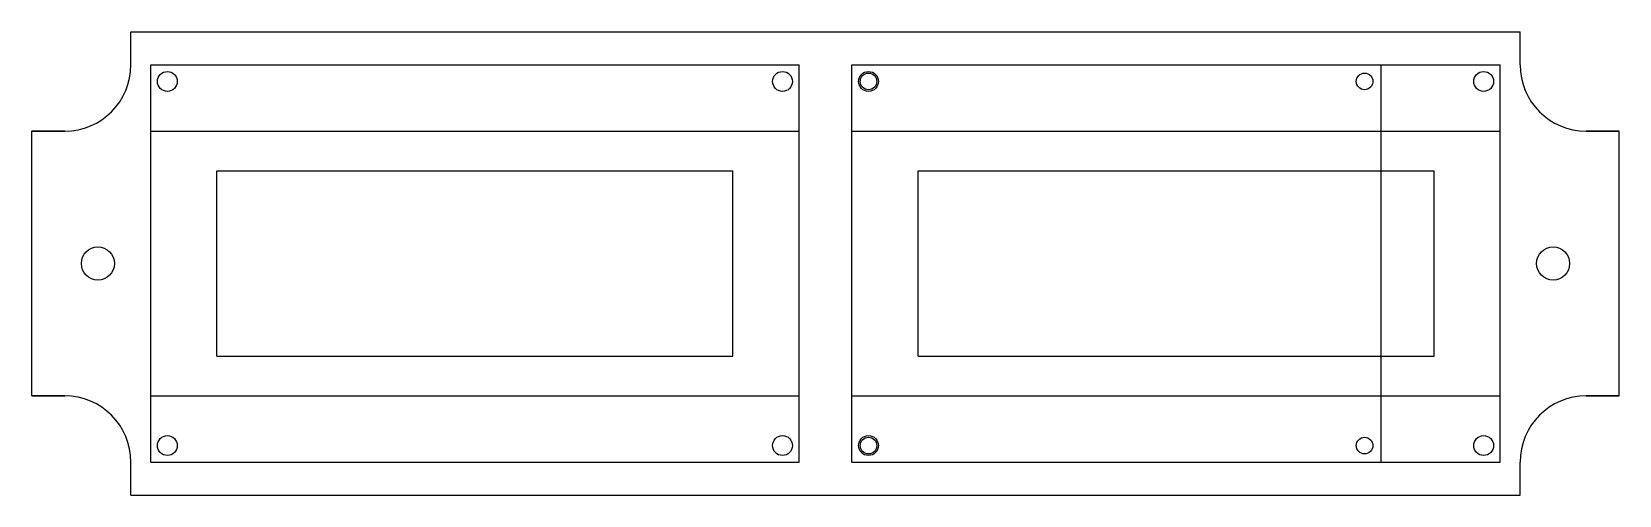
# Model space of a CAD drawing. Header units: millimetres. Extents: x 0 to 240, y 0 to 70.
import ezdxf

# ---------------------------------------------------------------- set-up
doc = ezdxf.new("R2010")
doc.units = ezdxf.units.MM
for name, color, linetype in [('Shape', 7, 'CONTINUOUS'), ('Shape001', 7, 'CONTINUOUS'), ('Shape003', 7, 'CONTINUOUS'), ('Shape004', 7, 'CONTINUOUS'), ('Shape005', 7, 'CONTINUOUS'), ('Shape006', 7, 'CONTINUOUS'), ('Shape007', 7, 'CONTINUOUS'), ('Shape008', 7, 'CONTINUOUS'), ('Shape009', 7, 'CONTINUOUS'), ('Shape010', 7, 'CONTINUOUS'), ('Shape011', 7, 'CONTINUOUS'), ('Shape012', 7, 'CONTINUOUS'), ('Shape013', 7, 'CONTINUOUS'), ('Shape014', 7, 'CONTINUOUS'), ('Shape015', 7, 'CONTINUOUS'), ('Shape016', 7, 'CONTINUOUS'), ('Shape017', 7, 'CONTINUOUS'), ('Shape018', 7, 'CONTINUOUS'), ('Shape019', 7, 'CONTINUOUS'), ('Shape020', 7, 'CONTINUOUS'), ('Shape021', 7, 'CONTINUOUS'), ('Shape022', 7, 'CONTINUOUS'), ('Shape023', 7, 'CONTINUOUS'), ('Shape024', 7, 'CONTINUOUS'), ('Shape025', 7, 'CONTINUOUS'), ('Shape026', 7, 'CONTINUOUS'), ('Shape027', 7, 'CONTINUOUS'), ('Shape028', 7, 'CONTINUOUS'), ('Shape029', 7, 'CONTINUOUS'), ('Shape030', 7, 'CONTINUOUS'), ('Shape031', 7, 'CONTINUOUS'), ('Shape032', 7, 'CONTINUOUS'), ('Shape033', 7, 'CONTINUOUS'), ('Shape034', 7, 'CONTINUOUS'), ('Shape035', 7, 'CONTINUOUS'), ('Shape036', 7, 'CONTINUOUS'), ('Shape037', 7, 'CONTINUOUS'), ('Shape038', 7, 'CONTINUOUS'), ('Shape039', 7, 'CONTINUOUS'), ('Shape040', 7, 'CONTINUOUS'), ('Shape041', 7, 'CONTINUOUS'), ('Shape042', 7, 'CONTINUOUS'), ('Shape043', 7, 'CONTINUOUS'), ('Shape044', 7, 'CONTINUOUS'), ('Shape045', 7, 'CONTINUOUS'), ('Shape046', 7, 'CONTINUOUS'), ('Shape047', 7, 'CONTINUOUS'), ('Shape049', 7, 'CONTINUOUS'), ('Shape050', 7, 'CONTINUOUS'), ('Shape052', 7, 'CONTINUOUS'), ('Shape054', 7, 'CONTINUOUS'), ('Shape055', 7, 'CONTINUOUS'), ('Shape056', 7, 'CONTINUOUS'), ('Shape059', 7, 'CONTINUOUS'), ('Shape060', 7, 'CONTINUOUS'), ('Shape061', 7, 'CONTINUOUS'), ('Shape062', 7, 'CONTINUOUS'), ('Shape063', 7, 'CONTINUOUS'), ('Shape065', 7, 'CONTINUOUS'), ('Shape067', 7, 'CONTINUOUS'), ('Shape069', 7, 'CONTINUOUS'), ('Shape071', 7, 'CONTINUOUS'), ('Shape072', 7, 'CONTINUOUS'), ('Shape073', 7, 'CONTINUOUS'), ('Shape074', 7, 'CONTINUOUS'), ('Shape075', 7, 'CONTINUOUS'), ('Shape076', 7, 'CONTINUOUS'), ('Shape077', 7, 'CONTINUOUS'), ('Shape078', 7, 'CONTINUOUS'), ('Shape079', 7, 'CONTINUOUS'), ('Shape081', 7, 'CONTINUOUS'), ('Shape082', 7, 'CONTINUOUS'), ('Shape084', 7, 'CONTINUOUS'), ('Shape085', 7, 'CONTINUOUS'), ('Shape086', 7, 'CONTINUOUS'), ('Shape089', 7, 'CONTINUOUS'), ('Shape090', 7, 'CONTINUOUS'), ('Shape091', 7, 'CONTINUOUS'), ('Shape093', 7, 'CONTINUOUS'), ('Shape094', 7, 'CONTINUOUS'), ('Shape095', 7, 'CONTINUOUS'), ('Shape096', 7, 'CONTINUOUS'), ('Shape097', 7, 'CONTINUOUS'), ('Shape098', 7, 'CONTINUOUS'), ('Shape099', 7, 'CONTINUOUS'), ('Shape101', 7, 'CONTINUOUS'), ('Shape102', 7, 'CONTINUOUS'), ('Shape104', 7, 'CONTINUOUS'), ('Shape105', 7, 'CONTINUOUS'), ('Shape106', 7, 'CONTINUOUS'), ('Shape107', 7, 'CONTINUOUS'), ('Shape108', 7, 'CONTINUOUS'), ('Shape109', 7, 'CONTINUOUS'), ('Shape110', 7, 'CONTINUOUS'), ('Shape111', 7, 'CONTINUOUS'), ('Shape114', 7, 'CONTINUOUS'), ('Shape115', 7, 'CONTINUOUS'), ('Shape116', 7, 'CONTINUOUS'), ('Shape117', 7, 'CONTINUOUS'), ('Shape119', 7, 'CONTINUOUS'), ('Shape120', 7, 'CONTINUOUS'), ('Shape121', 7, 'CONTINUOUS'), ('Shape122', 7, 'CONTINUOUS'), ('Shape123', 7, 'CONTINUOUS'), ('Shape124', 7, 'CONTINUOUS'), ('Shape125', 7, 'CONTINUOUS'), ('Shape126', 7, 'CONTINUOUS'), ('Shape128', 7, 'CONTINUOUS'), ('Shape131', 7, 'CONTINUOUS'), ('Shape132', 7, 'CONTINUOUS'), ('Shape133', 7, 'CONTINUOUS'), ('Shape134', 7, 'CONTINUOUS'), ('Shape135', 7, 'CONTINUOUS'), ('Shape138', 7, 'CONTINUOUS'), ('Shape139', 7, 'CONTINUOUS'), ('Shape141', 7, 'CONTINUOUS'), ('Shape142', 7, 'CONTINUOUS'), ('Shape143', 7, 'CONTINUOUS'), ('Shape144', 7, 'CONTINUOUS'), ('Shape146', 7, 'CONTINUOUS'), ('Shape148', 7, 'CONTINUOUS'), ('Shape149', 7, 'CONTINUOUS'), ('Shape150', 7, 'CONTINUOUS'), ('Shape151', 7, 'CONTINUOUS'), ('Shape152', 7, 'CONTINUOUS'), ('Shape153', 7, 'CONTINUOUS'), ('Shape154', 7, 'CONTINUOUS'), ('Shape155', 7, 'CONTINUOUS'), ('Shape156', 7, 'CONTINUOUS'), ('Shape157', 7, 'CONTINUOUS'), ('Shape158', 7, 'CONTINUOUS'), ('Shape159', 7, 'CONTINUOUS'), ('Shape160', 7, 'CONTINUOUS'), ('Shape161', 7, 'CONTINUOUS'), ('Shape164', 7, 'CONTINUOUS'), ('Shape165', 7, 'CONTINUOUS'), ('Shape166', 7, 'CONTINUOUS'), ('Shape168', 7, 'CONTINUOUS'), ('Shape169', 7, 'CONTINUOUS'), ('Shape170', 7, 'CONTINUOUS'), ('Shape171', 7, 'CONTINUOUS'), ('Shape172', 7, 'CONTINUOUS'), ('Shape173', 7, 'CONTINUOUS'), ('Shape174', 7, 'CONTINUOUS'), ('Shape175', 7, 'CONTINUOUS'), ('Shape176', 7, 'CONTINUOUS'), ('Shape177', 7, 'CONTINUOUS'), ('Shape178', 7, 'CONTINUOUS'), ('Shape180', 7, 'CONTINUOUS'), ('Shape181', 7, 'CONTINUOUS'), ('Shape182', 7, 'CONTINUOUS'), ('Shape183', 7, 'CONTINUOUS'), ('Shape187', 7, 'CONTINUOUS'), ('Shape189', 7, 'CONTINUOUS'), ('Shape190', 7, 'CONTINUOUS'), ('Shape191', 7, 'CONTINUOUS'), ('Shape192', 7, 'CONTINUOUS'), ('Shape193', 7, 'CONTINUOUS'), ('Shape194', 7, 'CONTINUOUS'), ('Shape195', 7, 'CONTINUOUS'), ('Shape196', 7, 'CONTINUOUS'), ('Shape197', 7, 'CONTINUOUS'), ('Shape198', 7, 'CONTINUOUS'), ('Shape199', 7, 'CONTINUOUS'), ('Shape200', 7, 'CONTINUOUS'), ('Shape202', 7, 'CONTINUOUS'), ('Shape203', 7, 'CONTINUOUS'), ('Shape204', 7, 'CONTINUOUS'), ('Shape205', 7, 'CONTINUOUS'), ('Shape206', 7, 'CONTINUOUS'), ('Shape207', 7, 'CONTINUOUS'), ('Shape208', 7, 'CONTINUOUS'), ('Shape209', 7, 'CONTINUOUS'), ('Shape210', 7, 'CONTINUOUS'), ('Shape211', 7, 'CONTINUOUS'), ('Shape212', 7, 'CONTINUOUS'), ('Shape213', 7, 'CONTINUOUS'), ('Shape214', 7, 'CONTINUOUS'), ('Shape215', 7, 'CONTINUOUS'), ('Shape217', 7, 'CONTINUOUS'), ('Shape218', 7, 'CONTINUOUS'), ('Shape219', 7, 'CONTINUOUS'), ('Shape220', 7, 'CONTINUOUS'), ('Shape221', 7, 'CONTINUOUS'), ('Shape222', 7, 'CONTINUOUS'), ('Shape223', 7, 'CONTINUOUS'), ('Shape224', 7, 'CONTINUOUS'), ('Shape225', 7, 'CONTINUOUS'), ('Shape226', 7, 'CONTINUOUS'), ('Shape228', 7, 'CONTINUOUS'), ('Shape229', 7, 'CONTINUOUS'), ('Shape230', 7, 'CONTINUOUS'), ('Shape231', 7, 'CONTINUOUS'), ('Shape232', 7, 'CONTINUOUS'), ('Shape234', 7, 'CONTINUOUS'), ('Shape235', 7, 'CONTINUOUS'), ('Shape236', 7, 'CONTINUOUS'), ('Shape237', 7, 'CONTINUOUS'), ('Shape238', 7, 'CONTINUOUS'), ('Shape239', 7, 'CONTINUOUS'), ('Shape240', 7, 'CONTINUOUS'), ('Shape241', 7, 'CONTINUOUS'), ('Shape242', 7, 'CONTINUOUS'), ('Shape243', 7, 'CONTINUOUS'), ('Shape244', 7, 'CONTINUOUS'), ('Shape245', 7, 'CONTINUOUS'), ('Shape247', 7, 'CONTINUOUS'), ('Shape248', 7, 'CONTINUOUS'), ('Shape249', 7, 'CONTINUOUS'), ('Shape250', 7, 'CONTINUOUS'), ('Shape251', 7, 'CONTINUOUS'), ('Shape253', 7, 'CONTINUOUS'), ('Shape254', 7, 'CONTINUOUS'), ('Shape255', 7, 'CONTINUOUS'), ('Shape256', 7, 'CONTINUOUS'), ('Shape257', 7, 'CONTINUOUS'), ('Shape258', 7, 'CONTINUOUS'), ('Shape259', 7, 'CONTINUOUS'), ('Shape260', 7, 'CONTINUOUS'), ('Shape262', 7, 'CONTINUOUS'), ('Shape263', 7, 'CONTINUOUS'), ('Shape264', 7, 'CONTINUOUS'), ('Shape265', 7, 'CONTINUOUS'), ('Shape267', 7, 'CONTINUOUS'), ('Shape269', 7, 'CONTINUOUS'), ('Shape271', 7, 'CONTINUOUS'), ('Shape272', 7, 'CONTINUOUS'), ('Shape273', 7, 'CONTINUOUS'), ('Shape276', 7, 'CONTINUOUS'), ('Shape277', 7, 'CONTINUOUS'), ('Shape278', 7, 'CONTINUOUS'), ('Shape279', 7, 'CONTINUOUS'), ('Shape280', 7, 'CONTINUOUS'), ('Shape281', 7, 'CONTINUOUS'), ('Shape282', 7, 'CONTINUOUS'), ('Shape283', 7, 'CONTINUOUS'), ('Shape284', 7, 'CONTINUOUS'), ('Shape285', 7, 'CONTINUOUS'), ('Shape289', 7, 'CONTINUOUS'), ('Shape291', 7, 'CONTINUOUS'), ('Shape292', 7, 'CONTINUOUS'), ('Shape293', 7, 'CONTINUOUS'), ('Shape295', 7, 'CONTINUOUS'), ('Shape296', 7, 'CONTINUOUS'), ('Shape297', 7, 'CONTINUOUS'), ('Shape298', 7, 'CONTINUOUS'), ('Shape299', 7, 'CONTINUOUS'), ('Shape300', 7, 'CONTINUOUS'), ('Shape301', 7, 'CONTINUOUS'), ('Shape302', 7, 'CONTINUOUS'), ('Shape303', 7, 'CONTINUOUS'), ('Shape305', 7, 'CONTINUOUS'), ('Shape306', 7, 'CONTINUOUS'), ('Shape307', 7, 'CONTINUOUS'), ('Shape308', 7, 'CONTINUOUS'), ('Shape309', 7, 'CONTINUOUS'), ('Shape310', 7, 'CONTINUOUS'), ('Shape311', 7, 'CONTINUOUS'), ('Shape313', 7, 'CONTINUOUS'), ('Shape315', 7, 'CONTINUOUS'), ('Shape316', 7, 'CONTINUOUS'), ('Shape317', 7, 'CONTINUOUS'), ('Shape318', 7, 'CONTINUOUS'), ('Shape319', 7, 'CONTINUOUS'), ('Shape320', 7, 'CONTINUOUS'), ('Shape321', 7, 'CONTINUOUS'), ('Shape322', 7, 'CONTINUOUS'), ('Shape323', 7, 'CONTINUOUS'), ('Shape324', 7, 'CONTINUOUS'), ('Shape325', 7, 'CONTINUOUS'), ('Shape327', 7, 'CONTINUOUS'), ('Shape330', 7, 'CONTINUOUS'), ('Shape331', 7, 'CONTINUOUS'), ('Shape332', 7, 'CONTINUOUS'), ('Shape333', 7, 'CONTINUOUS'), ('Shape335', 7, 'CONTINUOUS'), ('Shape337', 7, 'CONTINUOUS'), ('Shape338', 7, 'CONTINUOUS'), ('Shape339', 7, 'CONTINUOUS'), ('Shape340', 7, 'CONTINUOUS'), ('Shape343', 7, 'CONTINUOUS'), ('Shape344', 7, 'CONTINUOUS'), ('Shape345', 7, 'CONTINUOUS'), ('Shape346', 7, 'CONTINUOUS'), ('Shape347', 7, 'CONTINUOUS'), ('Shape348', 7, 'CONTINUOUS'), ('Shape350', 7, 'CONTINUOUS'), ('Shape351', 7, 'CONTINUOUS'), ('Shape352', 7, 'CONTINUOUS'), ('Shape353', 7, 'CONTINUOUS'), ('Shape354', 7, 'CONTINUOUS'), ('Shape355', 7, 'CONTINUOUS'), ('Shape356', 7, 'CONTINUOUS'), ('Shape358', 7, 'CONTINUOUS'), ('Shape359', 7, 'CONTINUOUS'), ('Shape361', 7, 'CONTINUOUS'), ('Shape362', 7, 'CONTINUOUS'), ('Shape366', 7, 'CONTINUOUS'), ('Shape368', 7, 'CONTINUOUS'), ('Shape370', 7, 'CONTINUOUS'), ('Shape373', 7, 'CONTINUOUS'), ('Shape374', 7, 'CONTINUOUS'), ('Shape375', 7, 'CONTINUOUS'), ('Shape376', 7, 'CONTINUOUS'), ('Shape377', 7, 'CONTINUOUS'), ('Shape378', 7, 'CONTINUOUS'), ('Shape379', 7, 'CONTINUOUS'), ('Shape381', 7, 'CONTINUOUS'), ('Shape382', 7, 'CONTINUOUS'), ('Shape384', 7, 'CONTINUOUS'), ('Shape385', 7, 'CONTINUOUS'), ('Shape387', 7, 'CONTINUOUS'), ('Shape389', 7, 'CONTINUOUS'), ('Shape390', 7, 'CONTINUOUS'), ('Shape393', 7, 'CONTINUOUS'), ('Shape394', 7, 'CONTINUOUS'), ('Shape395', 7, 'CONTINUOUS'), ('Shape396', 7, 'CONTINUOUS'), ('Shape397', 7, 'CONTINUOUS'), ('Shape399', 7, 'CONTINUOUS'), ('Shape400', 7, 'CONTINUOUS'), ('Shape401', 7, 'CONTINUOUS'), ('Shape402', 7, 'CONTINUOUS'), ('Shape403', 7, 'CONTINUOUS'), ('Shape408', 7, 'CONTINUOUS'), ('Shape409', 7, 'CONTINUOUS'), ('Shape410', 7, 'CONTINUOUS'), ('Shape411', 7, 'CONTINUOUS'), ('Shape412', 7, 'CONTINUOUS'), ('Shape414', 7, 'CONTINUOUS'), ('Shape415', 7, 'CONTINUOUS'), ('Shape416', 7, 'CONTINUOUS'), ('Shape418', 7, 'CONTINUOUS'), ('Shape419', 7, 'CONTINUOUS'), ('Shape421', 7, 'CONTINUOUS'), ('Shape422', 7, 'CONTINUOUS'), ('Shape424', 7, 'CONTINUOUS'), ('Shape425', 7, 'CONTINUOUS'), ('Shape427', 7, 'CONTINUOUS'), ('Shape428', 7, 'CONTINUOUS'), ('Shape430', 7, 'CONTINUOUS'), ('Shape431', 7, 'CONTINUOUS'), ('Shape433', 7, 'CONTINUOUS'), ('Shape434', 7, 'CONTINUOUS'), ('Shape437', 7, 'CONTINUOUS'), ('Shape439', 7, 'CONTINUOUS'), ('Shape440', 7, 'CONTINUOUS'), ('Shape441', 7, 'CONTINUOUS'), ('Shape442', 7, 'CONTINUOUS'), ('Shape445', 7, 'CONTINUOUS'), ('Shape446', 7, 'CONTINUOUS'), ('Shape448', 7, 'CONTINUOUS'), ('Shape449', 7, 'CONTINUOUS'), ('Shape450', 7, 'CONTINUOUS'), ('Shape452', 7, 'CONTINUOUS'), ('Shape453', 7, 'CONTINUOUS'), ('Shape454', 7, 'CONTINUOUS'), ('Shape455', 7, 'CONTINUOUS'), ('Shape457', 7, 'CONTINUOUS'), ('Shape458', 7, 'CONTINUOUS'), ('Shape459', 7, 'CONTINUOUS'), ('Shape460', 7, 'CONTINUOUS'), ('Shape461', 7, 'CONTINUOUS'), ('Shape462', 7, 'CONTINUOUS'), ('Shape464', 7, 'CONTINUOUS'), ('Shape465', 7, 'CONTINUOUS'), ('Shape466', 7, 'CONTINUOUS'), ('Shape467', 7, 'CONTINUOUS'), ('Shape468', 7, 'CONTINUOUS'), ('Shape469', 7, 'CONTINUOUS'), ('Shape470', 7, 'CONTINUOUS'), ('Shape471', 7, 'CONTINUOUS'), ('Shape472', 7, 'CONTINUOUS'), ('Shape473', 7, 'CONTINUOUS'), ('Shape474', 7, 'CONTINUOUS'), ('Shape475', 7, 'CONTINUOUS'), ('Shape476', 7, 'CONTINUOUS'), ('Shape477', 7, 'CONTINUOUS'), ('Shape479', 7, 'CONTINUOUS'), ('Shape481', 7, 'CONTINUOUS'), ('Shape482', 7, 'CONTINUOUS'), ('Shape483', 7, 'CONTINUOUS'), ('Shape484', 7, 'CONTINUOUS'), ('Shape486', 7, 'CONTINUOUS'), ('Shape488', 7, 'CONTINUOUS'), ('Shape489', 7, 'CONTINUOUS'), ('Shape490', 7, 'CONTINUOUS'), ('Shape491', 7, 'CONTINUOUS'), ('Shape493', 7, 'CONTINUOUS'), ('Shape494', 7, 'CONTINUOUS'), ('Shape496', 7, 'CONTINUOUS'), ('Shape497', 7, 'CONTINUOUS'), ('Shape499', 7, 'CONTINUOUS'), ('Shape502', 7, 'CONTINUOUS'), ('Shape503', 7, 'CONTINUOUS'), ('Shape504', 7, 'CONTINUOUS'), ('Shape505', 7, 'CONTINUOUS'), ('Shape507', 7, 'CONTINUOUS'), ('Shape510', 7, 'CONTINUOUS'), ('Shape513', 7, 'CONTINUOUS'), ('Shape516', 7, 'CONTINUOUS'), ('Shape517', 7, 'CONTINUOUS'), ('Shape518', 7, 'CONTINUOUS'), ('Shape519', 7, 'CONTINUOUS'), ('Shape520', 7, 'CONTINUOUS'), ('Shape521', 7, 'CONTINUOUS'), ('Shape522', 7, 'CONTINUOUS'), ('Shape523', 7, 'CONTINUOUS'), ('Shape524', 7, 'CONTINUOUS'), ('Shape525', 7, 'CONTINUOUS'), ('Shape526', 7, 'CONTINUOUS'), ('Shape527', 7, 'CONTINUOUS'), ('Shape529', 7, 'CONTINUOUS'), ('Shape530', 7, 'CONTINUOUS'), ('Shape531', 7, 'CONTINUOUS'), ('Shape532', 7, 'CONTINUOUS'), ('Shape533', 7, 'CONTINUOUS'), ('Shape534', 7, 'CONTINUOUS'), ('Shape535', 7, 'CONTINUOUS'), ('Shape536', 7, 'CONTINUOUS'), ('Shape537', 7, 'CONTINUOUS'), ('Shape538', 7, 'CONTINUOUS'), ('Shape539', 7, 'CONTINUOUS'), ('Shape540', 7, 'CONTINUOUS'), ('Shape541', 7, 'CONTINUOUS'), ('Shape542', 7, 'CONTINUOUS'), ('Shape543', 7, 'CONTINUOUS'), ('Shape544', 7, 'CONTINUOUS'), ('Shape545', 7, 'CONTINUOUS'), ('Shape546', 7, 'CONTINUOUS'), ('Shape547', 7, 'CONTINUOUS'), ('Shape548', 7, 'CONTINUOUS'), ('Shape549', 7, 'CONTINUOUS'), ('Shape550', 7, 'CONTINUOUS'), ('Shape551', 7, 'CONTINUOUS'), ('Shape552', 7, 'CONTINUOUS'), ('Shape553', 7, 'CONTINUOUS'), ('Shape554', 7, 'CONTINUOUS'), ('Shape555', 7, 'CONTINUOUS'), ('Shape556', 7, 'CONTINUOUS'), ('Shape557', 7, 'CONTINUOUS'), ('Shape558', 7, 'CONTINUOUS'), ('Shape559', 7, 'CONTINUOUS'), ('Shape560', 7, 'CONTINUOUS'), ('Shape561', 7, 'CONTINUOUS'), ('Shape562', 7, 'CONTINUOUS'), ('Shape563', 7, 'CONTINUOUS'), ('Shape564', 7, 'CONTINUOUS'), ('Shape565', 7, 'CONTINUOUS'), ('Shape566', 7, 'CONTINUOUS'), ('Shape567', 7, 'CONTINUOUS'), ('Shape568', 7, 'CONTINUOUS'), ('Shape569', 7, 'CONTINUOUS'), ('Shape570', 7, 'CONTINUOUS'), ('Shape571', 7, 'CONTINUOUS'), ('Shape572', 7, 'CONTINUOUS'), ('Shape573', 7, 'CONTINUOUS'), ('Shape574', 7, 'CONTINUOUS'), ('Shape575', 7, 'CONTINUOUS'), ('Shape576', 7, 'CONTINUOUS'), ('Shape577', 7, 'CONTINUOUS'), ('Shape578', 7, 'CONTINUOUS'), ('Shape579', 7, 'CONTINUOUS'), ('Shape580', 7, 'CONTINUOUS'), ('Shape581', 7, 'CONTINUOUS'), ('Shape582', 7, 'CONTINUOUS'), ('Shape583', 7, 'CONTINUOUS'), ('Shape584', 7, 'CONTINUOUS'), ('Shape585', 7, 'CONTINUOUS'), ('Shape586', 7, 'CONTINUOUS'), ('Shape587', 7, 'CONTINUOUS'), ('Shape588', 7, 'CONTINUOUS'), ('Shape589', 7, 'CONTINUOUS'), ('Shape590', 7, 'CONTINUOUS'), ('Shape591', 7, 'CONTINUOUS'), ('Shape592', 7, 'CONTINUOUS'), ('Shape593', 7, 'CONTINUOUS'), ('Shape594', 7, 'CONTINUOUS'), ('Shape595', 7, 'CONTINUOUS'), ('Shape596', 7, 'CONTINUOUS'), ('Shape597', 7, 'CONTINUOUS'), ('Shape598', 7, 'CONTINUOUS'), ('Shape599', 7, 'CONTINUOUS'), ('Shape600', 7, 'CONTINUOUS'), ('Shape601', 7, 'CONTINUOUS'), ('Shape602', 7, 'CONTINUOUS'), ('Shape603', 7, 'CONTINUOUS'), ('Shape604', 7, 'CONTINUOUS')]:
    doc.layers.add(name, color=color, linetype=linetype)

msp = doc.modelspace()

# ---------------------------------------------------------------- linework, layer by layer
at = {"layer": 'Shape'}
msp.add_line((124, 5, 10), (124, 5, 11.6), dxfattribs=at)
at = {"layer": 'Shape001'}
msp.add_line((15, 0), (15, 5), dxfattribs=at)
at = {"layer": 'Shape003'}
msp.add_line((15, 65), (15, 70), dxfattribs=at)
at = {"layer": 'Shape004'}
msp.add_line((18, 5, 10), (116, 5, 10), dxfattribs=at)
at = {"layer": 'Shape005'}
msp.add_line((18, 65, 11.6), (116, 65, 11.6), dxfattribs=at)
at = {"layer": 'Shape006'}
msp.add_line((124, 5, 10), (124, 65, 10), dxfattribs=at)
at = {"layer": 'Shape007'}
msp.add_circle((219.5, 62.5), 1.5, dxfattribs=at)
at = {"layer": 'Shape008'}
msp.add_line((235, 15), (240, 15), dxfattribs=at)
at = {"layer": 'Shape009'}
msp.add_line((225, 0), (225, 0, 3), dxfattribs=at)
at = {"layer": 'Shape010'}
msp.add_line((15, 0, 3), (225, 0, 3), dxfattribs=at)
at = {"layer": 'Shape011'}
msp.add_line((15, 0), (15, 0, 3), dxfattribs=at)
at = {"layer": 'Shape012'}
msp.add_line((15, 5), (15, 5, 3), dxfattribs=at)
at = {"layer": 'Shape013'}
msp.add_line((15, 0), (15, 5), dxfattribs=at)
at = {"layer": 'Shape014'}
msp.add_line((15, 0), (15, 0, 3), dxfattribs=at)
at = {"layer": 'Shape015'}
msp.add_line((15, 0, 3), (15, 5, 3), dxfattribs=at)
at = {"layer": 'Shape016'}
msp.add_line((15, 5), (15, 5, 3), dxfattribs=at)
at = {"layer": 'Shape017'}
msp.add_arc((5, 5, 3), 10, 0, 90, dxfattribs=at)
at = {"layer": 'Shape018'}
msp.add_line((5, 15), (5, 15, 3), dxfattribs=at)
at = {"layer": 'Shape019'}
msp.add_arc((5, 5), 10, 0, 90, dxfattribs=at)
at = {"layer": 'Shape020'}
msp.add_line((0, 15, 3), (0, 55, 3), dxfattribs=at)
at = {"layer": 'Shape021'}
msp.add_line((0, 55), (0, 55, 3), dxfattribs=at)
at = {"layer": 'Shape022'}
msp.add_line((0, 15), (0, 55), dxfattribs=at)
at = {"layer": 'Shape023'}
msp.add_line((0, 15), (0, 15, 3), dxfattribs=at)
at = {"layer": 'Shape024'}
msp.add_line((0, 15, 3), (0, 55, 3), dxfattribs=at)
at = {"layer": 'Shape025'}
msp.add_line((5, 55, 3), (0, 55, 3), dxfattribs=at)
at = {"layer": 'Shape026'}
msp.add_arc((5, 65, 3), 10, -90, 0, dxfattribs=at)
at = {"layer": 'Shape027'}
msp.add_line((15, 65, 3), (15, 70, 3), dxfattribs=at)
at = {"layer": 'Shape028'}
msp.add_line((15, 70, 3), (225, 70, 3), dxfattribs=at)
at = {"layer": 'Shape029'}
msp.add_line((225, 65, 3), (225, 70, 3), dxfattribs=at)
at = {"layer": 'Shape030'}
msp.add_arc((235, 65, 3), 10, 180, -90, dxfattribs=at)
at = {"layer": 'Shape031'}
msp.add_line((240, 55, 3), (235, 55, 3), dxfattribs=at)
at = {"layer": 'Shape032'}
msp.add_line((240, 15, 3), (240, 55, 3), dxfattribs=at)
at = {"layer": 'Shape033'}
msp.add_arc((5, 5, 3), 10, 0, 90, dxfattribs=at)
at = {"layer": 'Shape034'}
msp.add_line((5, 15, 3), (0, 15, 3), dxfattribs=at)
at = {"layer": 'Shape035'}
msp.add_line((5, 55), (5, 55, 3), dxfattribs=at)
at = {"layer": 'Shape036'}
msp.add_line((5, 55, 3), (0, 55, 3), dxfattribs=at)
at = {"layer": 'Shape037'}
msp.add_line((0, 55), (0, 55, 3), dxfattribs=at)
at = {"layer": 'Shape038'}
msp.add_line((0, 55), (5, 55), dxfattribs=at)
at = {"layer": 'Shape039'}
msp.add_line((240, 15, 3), (235, 15, 3), dxfattribs=at)
at = {"layer": 'Shape040'}
msp.add_arc((235, 5, 3), 10, 90, 180, dxfattribs=at)
at = {"layer": 'Shape041'}
msp.add_line((225, 0, 3), (225, 5, 3), dxfattribs=at)
at = {"layer": 'Shape042'}
msp.add_line((15, 0, 3), (225, 0, 3), dxfattribs=at)
at = {"layer": 'Shape043'}
msp.add_line((15, 0, 3), (15, 5, 3), dxfattribs=at)
at = {"layer": 'Shape044'}
msp.add_line((15, 65), (15, 65, 3), dxfattribs=at)
at = {"layer": 'Shape045'}
msp.add_line((0, 55), (5, 55), dxfattribs=at)
at = {"layer": 'Shape046'}
msp.add_line((15, 5), (15, 5, 3), dxfattribs=at)
at = {"layer": 'Shape047'}
msp.add_line((134, 49, 18), (212, 49, 18), dxfattribs=at)
at = {"layer": 'Shape049'}
msp.add_circle((126.5, 7.5), 1.5, dxfattribs=at)
at = {"layer": 'Shape050'}
msp.add_line((124, 55, 11.6), (124, 65, 11.6), dxfattribs=at)
at = {"layer": 'Shape052'}
msp.add_line((124, 5, 10), (222, 5, 10), dxfattribs=at)
at = {"layer": 'Shape054'}
msp.add_circle((126.5, 62.5), 1.5, dxfattribs=at)
at = {"layer": 'Shape055'}
msp.add_circle((126.5, 7.5), 1.5, dxfattribs=at)
at = {"layer": 'Shape056'}
msp.add_line((124, 5, 10), (204, 5, 10), dxfattribs=at)
at = {"layer": 'Shape059'}
msp.add_line((124, 5, 10), (124, 65, 10), dxfattribs=at)
at = {"layer": 'Shape060'}
msp.add_circle((126.5, 62.5), 1.25, dxfattribs=at)
at = {"layer": 'Shape061'}
msp.add_line((124, 15, 11.6), (124, 15, 20.6), dxfattribs=at)
at = {"layer": 'Shape062'}
msp.add_circle((113.5, 62.5), 1.5, dxfattribs=at)
at = {"layer": 'Shape063'}
msp.add_line((124, 55, 11.6), (222, 55, 11.6), dxfattribs=at)
at = {"layer": 'Shape065'}
msp.add_circle((10, 35), 2.5, dxfattribs=at)
at = {"layer": 'Shape067'}
msp.add_line((134, 21, 21), (134, 49, 21), dxfattribs=at)
at = {"layer": 'Shape069'}
msp.add_circle((126.5, 62.5), 1.25, dxfattribs=at)
at = {"layer": 'Shape071'}
msp.add_line((116, 15, 11.6), (116, 55, 11.6), dxfattribs=at)
at = {"layer": 'Shape072'}
msp.add_line((18, 65, 10), (116, 65, 10), dxfattribs=at)
at = {"layer": 'Shape073'}
msp.add_line((28, 21, 21), (106, 21, 21), dxfattribs=at)
at = {"layer": 'Shape074'}
msp.add_line((134, 21, 21), (212, 21, 21), dxfattribs=at)
at = {"layer": 'Shape075'}
msp.add_line((28, 49, 18), (106, 49, 18), dxfattribs=at)
at = {"layer": 'Shape076'}
msp.add_line((204, 5, 10), (204, 65, 10), dxfattribs=at)
at = {"layer": 'Shape077'}
msp.add_circle((230, 35), 2.5, dxfattribs=at)
at = {"layer": 'Shape078'}
msp.add_line((18, 5, 10), (18, 65, 10), dxfattribs=at)
at = {"layer": 'Shape079'}
msp.add_line((116, 65, 10), (116, 65, 11.6), dxfattribs=at)
at = {"layer": 'Shape081'}
msp.add_line((28, 49, 18), (28, 49, 21), dxfattribs=at)
at = {"layer": 'Shape082'}
msp.add_line((222, 5, 11.6), (222, 15, 11.6), dxfattribs=at)
at = {"layer": 'Shape084'}
msp.add_line((124, 15, 11.6), (124, 55, 11.6), dxfattribs=at)
at = {"layer": 'Shape085'}
msp.add_circle((230, 35), 2.5, dxfattribs=at)
at = {"layer": 'Shape086'}
msp.add_line((212, 21, 18), (212, 21, 21), dxfattribs=at)
at = {"layer": 'Shape089'}
msp.add_circle((113.5, 7.5), 1.5, dxfattribs=at)
at = {"layer": 'Shape090'}
msp.add_line((124, 5, 11.6), (124, 65, 11.6), dxfattribs=at)
at = {"layer": 'Shape091'}
msp.add_line((222, 15, 11.6), (222, 55, 11.6), dxfattribs=at)
at = {"layer": 'Shape093'}
msp.add_line((124, 5, 11.6), (124, 15, 11.6), dxfattribs=at)
at = {"layer": 'Shape094'}
msp.add_circle((219.5, 62.5), 1.5, dxfattribs=at)
at = {"layer": 'Shape095'}
msp.add_line((134, 49, 18), (212, 49, 18), dxfattribs=at)
at = {"layer": 'Shape096'}
msp.add_line((124, 55, 20.6), (222, 55, 20.6), dxfattribs=at)
at = {"layer": 'Shape097'}
msp.add_circle((10, 35), 2.5, dxfattribs=at)
at = {"layer": 'Shape098'}
msp.add_circle((126.5, 62.5), 1.25, dxfattribs=at)
at = {"layer": 'Shape099'}
msp.add_circle((126.5, 7.5), 1.25, dxfattribs=at)
at = {"layer": 'Shape101'}
msp.add_line((18, 15, 20.6), (18, 55, 20.6), dxfattribs=at)
at = {"layer": 'Shape102'}
msp.add_line((124, 5, 10), (124, 65, 10), dxfattribs=at)
at = {"layer": 'Shape104'}
msp.add_circle((20.5, 62.5), 1.5, dxfattribs=at)
at = {"layer": 'Shape105'}
msp.add_circle((201.5, 7.5), 1.25, dxfattribs=at)
at = {"layer": 'Shape106'}
msp.add_line((18, 55, 20.6), (116, 55, 20.6), dxfattribs=at)
at = {"layer": 'Shape107'}
msp.add_line((28, 21, 21), (28, 49, 21), dxfattribs=at)
at = {"layer": 'Shape108'}
msp.add_line((106, 21, 18), (106, 49, 18), dxfattribs=at)
at = {"layer": 'Shape109'}
msp.add_line((204, 65, 10), (204, 65, 11.6), dxfattribs=at)
at = {"layer": 'Shape110'}
msp.add_line((124, 15, 11.6), (222, 15, 11.6), dxfattribs=at)
at = {"layer": 'Shape111'}
msp.add_line((124, 65, 10), (204, 65, 10), dxfattribs=at)
at = {"layer": 'Shape114'}
msp.add_line((124, 5, 11.6), (222, 5, 11.6), dxfattribs=at)
at = {"layer": 'Shape115'}
msp.add_line((12.5, 35), (12.5, 35, 3), dxfattribs=at)
at = {"layer": 'Shape116'}
msp.add_line((18, 55, 11.6), (18, 65, 11.6), dxfattribs=at)
at = {"layer": 'Shape117'}
msp.add_line((124, 65, 10), (124, 65, 11.6), dxfattribs=at)
at = {"layer": 'Shape119'}
msp.add_line((124, 55, 20.6), (222, 55, 20.6), dxfattribs=at)
at = {"layer": 'Shape120'}
msp.add_line((18, 55, 11.6), (18, 55, 20.6), dxfattribs=at)
at = {"layer": 'Shape121'}
msp.add_line((28, 21, 18), (28, 49, 18), dxfattribs=at)
at = {"layer": 'Shape122'}
msp.add_line((18, 15, 11.6), (116, 15, 11.6), dxfattribs=at)
at = {"layer": 'Shape123'}
msp.add_line((124, 65, 10), (124, 65, 11.6), dxfattribs=at)
at = {"layer": 'Shape124'}
msp.add_line((134, 21, 18), (134, 49, 18), dxfattribs=at)
at = {"layer": 'Shape125'}
msp.add_line((134, 21, 18), (212, 21, 18), dxfattribs=at)
at = {"layer": 'Shape126'}
msp.add_line((212, 21, 18), (212, 49, 18), dxfattribs=at)
at = {"layer": 'Shape128'}
msp.add_circle((201.5, 7.5), 1.25, dxfattribs=at)
at = {"layer": 'Shape131'}
msp.add_line((124, 15, 11.6), (124, 55, 11.6), dxfattribs=at)
at = {"layer": 'Shape132'}
msp.add_line((18, 15, 11.6), (18, 55, 11.6), dxfattribs=at)
at = {"layer": 'Shape133'}
msp.add_line((18, 15, 20.6), (116, 15, 20.6), dxfattribs=at)
at = {"layer": 'Shape134'}
msp.add_line((124, 5, 10), (124, 5, 11.6), dxfattribs=at)
at = {"layer": 'Shape135'}
msp.add_line((124, 55, 11.6), (124, 55, 20.6), dxfattribs=at)
at = {"layer": 'Shape138'}
msp.add_line((18, 65, 11.6), (116, 65, 11.6), dxfattribs=at)
at = {"layer": 'Shape139'}
msp.add_line((18, 5, 10), (18, 5, 11.6), dxfattribs=at)
at = {"layer": 'Shape141'}
msp.add_circle((201.5, 7.5), 1.25, dxfattribs=at)
at = {"layer": 'Shape142'}
msp.add_line((124, 5, 11.6), (204, 5, 11.6), dxfattribs=at)
at = {"layer": 'Shape143'}
msp.add_circle((126.5, 7.5), 1.25, dxfattribs=at)
at = {"layer": 'Shape144'}
msp.add_circle((126.5, 7.5), 1.25, dxfattribs=at)
at = {"layer": 'Shape146'}
msp.add_line((116, 5, 10), (116, 65, 10), dxfattribs=at)
at = {"layer": 'Shape148'}
msp.add_line((222, 15, 20.6), (222, 55, 20.6), dxfattribs=at)
at = {"layer": 'Shape149'}
msp.add_line((222, 15, 11.6), (222, 55, 11.6), dxfattribs=at)
at = {"layer": 'Shape150'}
msp.add_line((124, 65, 10), (222, 65, 10), dxfattribs=at)
at = {"layer": 'Shape151'}
msp.add_line((18, 5, 10), (18, 65, 10), dxfattribs=at)
at = {"layer": 'Shape152'}
msp.add_line((124, 15, 11.6), (124, 15, 20.6), dxfattribs=at)
at = {"layer": 'Shape153'}
msp.add_line((28, 49, 21), (106, 49, 21), dxfattribs=at)
at = {"layer": 'Shape154'}
msp.add_line((134, 49, 21), (212, 49, 21), dxfattribs=at)
at = {"layer": 'Shape155'}
msp.add_circle((20.5, 7.5), 1.5, dxfattribs=at)
at = {"layer": 'Shape156'}
msp.add_line((222, 5, 10), (222, 65, 10), dxfattribs=at)
at = {"layer": 'Shape157'}
msp.add_line((116, 55, 11.6), (116, 65, 11.6), dxfattribs=at)
at = {"layer": 'Shape158'}
msp.add_circle((113.5, 7.5), 1.5, dxfattribs=at)
at = {"layer": 'Shape159'}
msp.add_circle((113.5, 62.5), 1.5, dxfattribs=at)
at = {"layer": 'Shape160'}
msp.add_line((222, 15, 20.6), (222, 55, 20.6), dxfattribs=at)
at = {"layer": 'Shape161'}
msp.add_line((222, 15, 11.6), (222, 15, 20.6), dxfattribs=at)
at = {"layer": 'Shape164'}
msp.add_line((124, 5, 10), (204, 5, 10), dxfattribs=at)
at = {"layer": 'Shape165'}
msp.add_circle((219.5, 7.5), 1.5, dxfattribs=at)
at = {"layer": 'Shape166'}
msp.add_line((124, 15, 20.6), (222, 15, 20.6), dxfattribs=at)
at = {"layer": 'Shape168'}
msp.add_line((18, 65, 10), (18, 65, 11.6), dxfattribs=at)
at = {"layer": 'Shape169'}
msp.add_line((106, 21, 21), (106, 49, 21), dxfattribs=at)
at = {"layer": 'Shape170'}
msp.add_arc((235, 5), 10, 90, 180, dxfattribs=at)
at = {"layer": 'Shape171'}
msp.add_line((116, 5, 11.6), (116, 15, 11.6), dxfattribs=at)
at = {"layer": 'Shape172'}
msp.add_line((222, 55, 11.6), (222, 65, 11.6), dxfattribs=at)
at = {"layer": 'Shape173'}
msp.add_circle((126.5, 62.5), 1.25, dxfattribs=at)
at = {"layer": 'Shape174'}
msp.add_circle((20.5, 7.5), 1.5, dxfattribs=at)
at = {"layer": 'Shape175'}
msp.add_circle((20.5, 7.5), 1.5, dxfattribs=at)
at = {"layer": 'Shape176'}
msp.add_circle((20.5, 7.5), 1.5, dxfattribs=at)
at = {"layer": 'Shape177'}
msp.add_line((124, 65, 10), (124, 65, 11.6), dxfattribs=at)
at = {"layer": 'Shape178'}
msp.add_line((116, 5, 10), (116, 5, 11.6), dxfattribs=at)
at = {"layer": 'Shape180'}
msp.add_circle((201.5, 7.5), 1.25, dxfattribs=at)
at = {"layer": 'Shape181'}
msp.add_line((18, 15, 11.6), (116, 15, 11.6), dxfattribs=at)
at = {"layer": 'Shape182'}
msp.add_line((15, 65), (15, 70), dxfattribs=at)
at = {"layer": 'Shape183'}
msp.add_line((28, 21, 18), (28, 21, 21), dxfattribs=at)
at = {"layer": 'Shape187'}
msp.add_line((134, 21, 21), (134, 49, 21), dxfattribs=at)
at = {"layer": 'Shape189'}
msp.add_line((212, 49, 18), (212, 49, 21), dxfattribs=at)
at = {"layer": 'Shape190'}
msp.add_circle((230, 35), 2.5, dxfattribs=at)
at = {"layer": 'Shape191'}
msp.add_line((116, 55, 11.6), (116, 65, 11.6), dxfattribs=at)
at = {"layer": 'Shape192'}
msp.add_line((124, 5, 11.6), (124, 65, 11.6), dxfattribs=at)
at = {"layer": 'Shape193'}
msp.add_line((124, 55, 11.6), (124, 65, 11.6), dxfattribs=at)
at = {"layer": 'Shape194'}
msp.add_circle((201.5, 62.5), 1.25, dxfattribs=at)
at = {"layer": 'Shape195'}
msp.add_line((28, 21, 18), (28, 49, 18), dxfattribs=at)
at = {"layer": 'Shape196'}
msp.add_circle((113.5, 62.5), 1.5, dxfattribs=at)
at = {"layer": 'Shape197'}
msp.add_circle((201.5, 62.5), 1.25, dxfattribs=at)
at = {"layer": 'Shape198'}
msp.add_line((124, 5, 10), (124, 65, 10), dxfattribs=at)
at = {"layer": 'Shape199'}
msp.add_line((134, 21, 21), (212, 21, 21), dxfattribs=at)
at = {"layer": 'Shape200'}
msp.add_line((106, 49, 18), (106, 49, 21), dxfattribs=at)
at = {"layer": 'Shape202'}
msp.add_line((18, 55, 11.6), (116, 55, 11.6), dxfattribs=at)
at = {"layer": 'Shape203'}
msp.add_line((18, 5, 11.6), (18, 15, 11.6), dxfattribs=at)
at = {"layer": 'Shape204'}
msp.add_line((232.5, 35), (232.5, 35, 3), dxfattribs=at)
at = {"layer": 'Shape205'}
msp.add_line((124, 65, 11.6), (222, 65, 11.6), dxfattribs=at)
at = {"layer": 'Shape206'}
msp.add_circle((201.5, 62.5), 1.25, dxfattribs=at)
at = {"layer": 'Shape207'}
msp.add_circle((126.5, 62.5), 1.5, dxfattribs=at)
at = {"layer": 'Shape208'}
msp.add_line((116, 5, 10), (116, 65, 10), dxfattribs=at)
at = {"layer": 'Shape209'}
msp.add_line((232.5, 35), (232.5, 35, 3), dxfattribs=at)
at = {"layer": 'Shape210'}
msp.add_line((222, 65, 10), (222, 65, 11.6), dxfattribs=at)
at = {"layer": 'Shape211'}
msp.add_line((204, 5, 10), (204, 5, 11.6), dxfattribs=at)
at = {"layer": 'Shape212'}
msp.add_line((222, 5, 10), (222, 65, 10), dxfattribs=at)
at = {"layer": 'Shape213'}
msp.add_circle((126.5, 7.5), 1.5, dxfattribs=at)
at = {"layer": 'Shape214'}
msp.add_line((106, 21, 18), (106, 21, 21), dxfattribs=at)
at = {"layer": 'Shape215'}
msp.add_line((222, 5, 10), (222, 5, 11.6), dxfattribs=at)
at = {"layer": 'Shape217'}
msp.add_line((124, 15, 20.6), (124, 55, 20.6), dxfattribs=at)
at = {"layer": 'Shape218'}
msp.add_circle((20.5, 62.5), 1.5, dxfattribs=at)
at = {"layer": 'Shape219'}
msp.add_line((28, 21, 21), (28, 49, 21), dxfattribs=at)
at = {"layer": 'Shape220'}
msp.add_line((124, 65, 10), (124, 65, 11.6), dxfattribs=at)
at = {"layer": 'Shape221'}
msp.add_line((124, 5, 10), (124, 5, 11.6), dxfattribs=at)
at = {"layer": 'Shape222'}
msp.add_circle((10, 35), 2.5, dxfattribs=at)
at = {"layer": 'Shape223'}
msp.add_line((18, 5, 10), (18, 5, 11.6), dxfattribs=at)
at = {"layer": 'Shape224'}
msp.add_circle((10, 35), 2.5, dxfattribs=at)
at = {"layer": 'Shape225'}
msp.add_line((222, 65, 10), (222, 65, 11.6), dxfattribs=at)
at = {"layer": 'Shape226'}
msp.add_line((204, 5, 10), (204, 65, 10), dxfattribs=at)
at = {"layer": 'Shape228'}
msp.add_line((12.5, 35), (12.5, 35, 3), dxfattribs=at)
at = {"layer": 'Shape229'}
msp.add_line((204, 5, 11.6), (204, 65, 11.6), dxfattribs=at)
at = {"layer": 'Shape230'}
msp.add_line((212, 21, 18), (212, 21, 21), dxfattribs=at)
at = {"layer": 'Shape231'}
msp.add_circle((219.5, 7.5), 1.5, dxfattribs=at)
at = {"layer": 'Shape232'}
msp.add_line((116, 55, 11.6), (116, 55, 20.6), dxfattribs=at)
at = {"layer": 'Shape234'}
msp.add_line((222, 55, 11.6), (222, 55, 20.6), dxfattribs=at)
at = {"layer": 'Shape235'}
msp.add_line((134, 21, 18), (134, 49, 18), dxfattribs=at)
at = {"layer": 'Shape236'}
msp.add_line((18, 15, 11.6), (18, 15, 20.6), dxfattribs=at)
at = {"layer": 'Shape237'}
msp.add_line((18, 55, 20.6), (116, 55, 20.6), dxfattribs=at)
at = {"layer": 'Shape238'}
msp.add_line((222, 55, 11.6), (222, 65, 11.6), dxfattribs=at)
at = {"layer": 'Shape239'}
msp.add_line((124, 65, 10), (204, 65, 10), dxfattribs=at)
at = {"layer": 'Shape240'}
msp.add_circle((20.5, 62.5), 1.5, dxfattribs=at)
at = {"layer": 'Shape241'}
msp.add_line((116, 5, 11.6), (116, 15, 11.6), dxfattribs=at)
at = {"layer": 'Shape242'}
msp.add_line((116, 15, 20.6), (116, 55, 20.6), dxfattribs=at)
at = {"layer": 'Shape243'}
msp.add_line((106, 21, 18), (106, 21, 21), dxfattribs=at)
at = {"layer": 'Shape244'}
msp.add_line((18, 55, 11.6), (18, 65, 11.6), dxfattribs=at)
at = {"layer": 'Shape245'}
msp.add_line((134, 21, 18), (134, 21, 21), dxfattribs=at)
at = {"layer": 'Shape247'}
msp.add_line((212, 21, 21), (212, 49, 21), dxfattribs=at)
at = {"layer": 'Shape248'}
msp.add_line((28, 21, 18), (106, 21, 18), dxfattribs=at)
at = {"layer": 'Shape249'}
msp.add_circle((219.5, 62.5), 1.5, dxfattribs=at)
at = {"layer": 'Shape250'}
msp.add_line((18, 65, 10), (116, 65, 10), dxfattribs=at)
at = {"layer": 'Shape251'}
msp.add_line((134, 21, 18), (212, 21, 18), dxfattribs=at)
at = {"layer": 'Shape253'}
msp.add_circle((230, 35), 2.5, dxfattribs=at)
at = {"layer": 'Shape254'}
msp.add_line((124, 5, 11.6), (222, 5, 11.6), dxfattribs=at)
at = {"layer": 'Shape255'}
msp.add_line((116, 15, 20.6), (116, 55, 20.6), dxfattribs=at)
at = {"layer": 'Shape256'}
msp.add_line((18, 15, 11.6), (18, 55, 11.6), dxfattribs=at)
at = {"layer": 'Shape257'}
msp.add_line((18, 15, 20.6), (116, 15, 20.6), dxfattribs=at)
at = {"layer": 'Shape258'}
msp.add_line((18, 5, 11.6), (116, 5, 11.6), dxfattribs=at)
at = {"layer": 'Shape259'}
msp.add_line((222, 55, 11.6), (222, 55, 20.6), dxfattribs=at)
at = {"layer": 'Shape260'}
msp.add_line((124, 15, 20.6), (222, 15, 20.6), dxfattribs=at)
at = {"layer": 'Shape262'}
msp.add_line((124, 55, 11.6), (124, 55, 20.6), dxfattribs=at)
at = {"layer": 'Shape263'}
msp.add_line((116, 65, 10), (116, 65, 11.6), dxfattribs=at)
at = {"layer": 'Shape264'}
msp.add_line((28, 21, 18), (28, 21, 21), dxfattribs=at)
at = {"layer": 'Shape265'}
msp.add_line((28, 49, 21), (106, 49, 21), dxfattribs=at)
at = {"layer": 'Shape267'}
msp.add_line((222, 15, 11.6), (222, 15, 20.6), dxfattribs=at)
at = {"layer": 'Shape269'}
msp.add_line((124, 15, 11.6), (222, 15, 11.6), dxfattribs=at)
at = {"layer": 'Shape271'}
msp.add_line((116, 55, 11.6), (116, 55, 20.6), dxfattribs=at)
at = {"layer": 'Shape272'}
msp.add_circle((113.5, 7.5), 1.5, dxfattribs=at)
at = {"layer": 'Shape273'}
msp.add_circle((201.5, 62.5), 1.25, dxfattribs=at)
at = {"layer": 'Shape276'}
msp.add_line((124, 15, 20.6), (124, 55, 20.6), dxfattribs=at)
at = {"layer": 'Shape277'}
msp.add_circle((126.5, 7.5), 1.25, dxfattribs=at)
at = {"layer": 'Shape278'}
msp.add_line((28, 49, 18), (28, 49, 21), dxfattribs=at)
at = {"layer": 'Shape279'}
msp.add_line((18, 5, 11.6), (18, 15, 11.6), dxfattribs=at)
at = {"layer": 'Shape280'}
msp.add_line((204, 65, 10), (204, 65, 11.6), dxfattribs=at)
at = {"layer": 'Shape281'}
msp.add_arc((5, 65), 10, -90, 0, dxfattribs=at)
at = {"layer": 'Shape282'}
msp.add_line((204, 5, 10), (204, 5, 11.6), dxfattribs=at)
at = {"layer": 'Shape283'}
msp.add_line((124, 65, 11.6), (222, 65, 11.6), dxfattribs=at)
at = {"layer": 'Shape284'}
msp.add_line((124, 5, 11.6), (204, 5, 11.6), dxfattribs=at)
at = {"layer": 'Shape285'}
msp.add_circle((20.5, 62.5), 1.5, dxfattribs=at)
at = {"layer": 'Shape289'}
msp.add_line((124, 55, 11.6), (222, 55, 11.6), dxfattribs=at)
at = {"layer": 'Shape291'}
msp.add_arc((5, 65, 3), 10, -90, 0, dxfattribs=at)
at = {"layer": 'Shape292'}
msp.add_line((18, 15, 11.6), (18, 15, 20.6), dxfattribs=at)
at = {"layer": 'Shape293'}
msp.add_circle((126.5, 62.5), 1.5, dxfattribs=at)
at = {"layer": 'Shape295'}
msp.add_circle((219.5, 62.5), 1.5, dxfattribs=at)
at = {"layer": 'Shape296'}
msp.add_circle((113.5, 7.5), 1.5, dxfattribs=at)
at = {"layer": 'Shape297'}
msp.add_line((18, 15, 20.6), (18, 55, 20.6), dxfattribs=at)
at = {"layer": 'Shape298'}
msp.add_circle((113.5, 62.5), 1.5, dxfattribs=at)
at = {"layer": 'Shape299'}
msp.add_line((116, 15, 11.6), (116, 15, 20.6), dxfattribs=at)
at = {"layer": 'Shape300'}
msp.add_line((28, 21, 21), (106, 21, 21), dxfattribs=at)
at = {"layer": 'Shape301'}
msp.add_line((116, 15, 11.6), (116, 55, 11.6), dxfattribs=at)
at = {"layer": 'Shape302'}
msp.add_line((124, 5, 10), (124, 5, 11.6), dxfattribs=at)
at = {"layer": 'Shape303'}
msp.add_line((28, 49, 18), (106, 49, 18), dxfattribs=at)
at = {"layer": 'Shape305'}
msp.add_line((18, 65, 10), (18, 65, 11.6), dxfattribs=at)
at = {"layer": 'Shape306'}
msp.add_circle((126.5, 7.5), 1.5, dxfattribs=at)
at = {"layer": 'Shape307'}
msp.add_line((222, 5, 10), (222, 5, 11.6), dxfattribs=at)
at = {"layer": 'Shape308'}
msp.add_line((18, 5, 10), (116, 5, 10), dxfattribs=at)
at = {"layer": 'Shape309'}
msp.add_circle((126.5, 62.5), 1.5, dxfattribs=at)
at = {"layer": 'Shape310'}
msp.add_circle((219.5, 7.5), 1.5, dxfattribs=at)
at = {"layer": 'Shape311'}
msp.add_line((28, 21, 18), (106, 21, 18), dxfattribs=at)
at = {"layer": 'Shape313'}
msp.add_line((134, 21, 18), (134, 21, 21), dxfattribs=at)
at = {"layer": 'Shape315'}
msp.add_line((124, 65, 11.6), (204, 65, 11.6), dxfattribs=at)
at = {"layer": 'Shape316'}
msp.add_line((222, 5, 11.6), (222, 15, 11.6), dxfattribs=at)
at = {"layer": 'Shape317'}
msp.add_line((124, 5, 10), (222, 5, 10), dxfattribs=at)
at = {"layer": 'Shape318'}
msp.add_line((204, 5, 11.6), (204, 65, 11.6), dxfattribs=at)
at = {"layer": 'Shape319'}
msp.add_line((5, 55, 3), (0, 55, 3), dxfattribs=at)
at = {"layer": 'Shape320'}
msp.add_line((106, 49, 18), (106, 49, 21), dxfattribs=at)
at = {"layer": 'Shape321'}
msp.add_line((134, 49, 18), (134, 49, 21), dxfattribs=at)
at = {"layer": 'Shape322'}
msp.add_line((124, 65, 11.6), (204, 65, 11.6), dxfattribs=at)
at = {"layer": 'Shape323'}
msp.add_line((18, 5, 11.6), (116, 5, 11.6), dxfattribs=at)
at = {"layer": 'Shape324'}
msp.add_circle((219.5, 7.5), 1.5, dxfattribs=at)
at = {"layer": 'Shape325'}
msp.add_line((124, 5, 11.6), (124, 15, 11.6), dxfattribs=at)
at = {"layer": 'Shape327'}
msp.add_line((134, 49, 18), (134, 49, 21), dxfattribs=at)
at = {"layer": 'Shape330'}
msp.add_line((0, 15), (0, 55), dxfattribs=at)
at = {"layer": 'Shape331'}
msp.add_line((18, 55, 11.6), (116, 55, 11.6), dxfattribs=at)
at = {"layer": 'Shape332'}
msp.add_line((5, 55), (5, 55, 3), dxfattribs=at)
at = {"layer": 'Shape333'}
msp.add_line((5, 55, 3), (0, 55, 3), dxfattribs=at)
at = {"layer": 'Shape335'}
msp.add_line((240, 15, 3), (235, 15, 3), dxfattribs=at)
at = {"layer": 'Shape337'}
msp.add_line((5, 55, 3), (0, 55, 3), dxfattribs=at)
at = {"layer": 'Shape338'}
msp.add_line((15, 70), (15, 70, 3), dxfattribs=at)
at = {"layer": 'Shape339'}
msp.add_line((5, 55, 3), (0, 55, 3), dxfattribs=at)
at = {"layer": 'Shape340'}
msp.add_line((0, 55), (0, 55, 3), dxfattribs=at)
at = {"layer": 'Shape343'}
msp.add_line((124, 65, 10), (222, 65, 10), dxfattribs=at)
at = {"layer": 'Shape344'}
msp.add_line((134, 49, 21), (212, 49, 21), dxfattribs=at)
at = {"layer": 'Shape345'}
msp.add_arc((5, 5, 3), 10, 0, 90, dxfattribs=at)
at = {"layer": 'Shape346'}
msp.add_line((15, 65), (15, 70), dxfattribs=at)
at = {"layer": 'Shape347'}
msp.add_line((15, 65), (15, 70), dxfattribs=at)
at = {"layer": 'Shape348'}
msp.add_line((0, 15), (5, 15), dxfattribs=at)
at = {"layer": 'Shape350'}
msp.add_line((0, 15, 3), (0, 55, 3), dxfattribs=at)
at = {"layer": 'Shape351'}
msp.add_line((5, 55), (5, 55, 3), dxfattribs=at)
at = {"layer": 'Shape352'}
msp.add_line((212, 49, 18), (212, 49, 21), dxfattribs=at)
at = {"layer": 'Shape353'}
msp.add_line((15, 70), (15, 70, 3), dxfattribs=at)
at = {"layer": 'Shape354'}
msp.add_line((0, 55), (5, 55), dxfattribs=at)
at = {"layer": 'Shape355'}
msp.add_line((15, 70), (15, 70, 3), dxfattribs=at)
at = {"layer": 'Shape356'}
msp.add_arc((5, 65), 10, -90, 0, dxfattribs=at)
at = {"layer": 'Shape358'}
msp.add_line((15, 65, 3), (15, 70, 3), dxfattribs=at)
at = {"layer": 'Shape359'}
msp.add_line((235, 55), (240, 55), dxfattribs=at)
at = {"layer": 'Shape361'}
msp.add_line((15, 0), (15, 5), dxfattribs=at)
at = {"layer": 'Shape362'}
msp.add_arc((5, 65, 3), 10, -90, 0, dxfattribs=at)
at = {"layer": 'Shape366'}
msp.add_line((0, 15), (5, 15), dxfattribs=at)
at = {"layer": 'Shape368'}
msp.add_line((5, 15), (5, 15, 3), dxfattribs=at)
at = {"layer": 'Shape370'}
msp.add_line((15, 70), (15, 70, 3), dxfattribs=at)
at = {"layer": 'Shape373'}
msp.add_line((235, 15), (240, 15), dxfattribs=at)
at = {"layer": 'Shape374'}
msp.add_line((5, 55, 3), (0, 55, 3), dxfattribs=at)
at = {"layer": 'Shape375'}
msp.add_arc((5, 65), 10, -90, 0, dxfattribs=at)
at = {"layer": 'Shape376'}
msp.add_line((0, 15), (0, 55), dxfattribs=at)
at = {"layer": 'Shape377'}
msp.add_line((15, 0), (15, 5), dxfattribs=at)
at = {"layer": 'Shape378'}
msp.add_line((15, 0), (15, 5), dxfattribs=at)
at = {"layer": 'Shape379'}
msp.add_line((240, 15), (240, 15, 3), dxfattribs=at)
at = {"layer": 'Shape381'}
msp.add_line((5, 15, 3), (0, 15, 3), dxfattribs=at)
at = {"layer": 'Shape382'}
msp.add_line((15, 65, 3), (15, 70, 3), dxfattribs=at)
at = {"layer": 'Shape384'}
msp.add_arc((5, 5), 10, 0, 90, dxfattribs=at)
at = {"layer": 'Shape385'}
msp.add_line((212, 21, 21), (212, 49, 21), dxfattribs=at)
at = {"layer": 'Shape387'}
msp.add_line((15, 65), (15, 70), dxfattribs=at)
at = {"layer": 'Shape389'}
msp.add_line((0, 55), (5, 55), dxfattribs=at)
at = {"layer": 'Shape390'}
msp.add_arc((5, 5), 10, 0, 90, dxfattribs=at)
at = {"layer": 'Shape393'}
msp.add_line((0, 15), (0, 15, 3), dxfattribs=at)
at = {"layer": 'Shape394'}
msp.add_line((15, 0), (15, 0, 3), dxfattribs=at)
at = {"layer": 'Shape395'}
msp.add_line((0, 15), (5, 15), dxfattribs=at)
at = {"layer": 'Shape396'}
msp.add_line((0, 15), (0, 15, 3), dxfattribs=at)
at = {"layer": 'Shape397'}
msp.add_line((15, 0, 3), (15, 5, 3), dxfattribs=at)
at = {"layer": 'Shape399'}
msp.add_line((15, 65, 3), (15, 70, 3), dxfattribs=at)
at = {"layer": 'Shape400'}
msp.add_line((5, 55), (5, 55, 3), dxfattribs=at)
at = {"layer": 'Shape401'}
msp.add_line((15, 0), (15, 5), dxfattribs=at)
at = {"layer": 'Shape402'}
msp.add_line((5, 55), (5, 55, 3), dxfattribs=at)
at = {"layer": 'Shape403'}
msp.add_arc((235, 5, 3), 10, 90, 180, dxfattribs=at)
at = {"layer": 'Shape408'}
msp.add_arc((5, 65, 3), 10, -90, 0, dxfattribs=at)
at = {"layer": 'Shape409'}
msp.add_line((5, 15, 3), (0, 15, 3), dxfattribs=at)
at = {"layer": 'Shape410'}
msp.add_arc((5, 5), 10, 0, 90, dxfattribs=at)
at = {"layer": 'Shape411'}
msp.add_line((225, 0), (225, 5), dxfattribs=at)
at = {"layer": 'Shape412'}
msp.add_line((0, 55), (5, 55), dxfattribs=at)
at = {"layer": 'Shape414'}
msp.add_line((15, 0, 3), (15, 5, 3), dxfattribs=at)
at = {"layer": 'Shape415'}
msp.add_line((0, 15), (5, 15), dxfattribs=at)
at = {"layer": 'Shape416'}
msp.add_line((235, 15), (240, 15), dxfattribs=at)
at = {"layer": 'Shape418'}
msp.add_line((0, 15), (0, 15, 3), dxfattribs=at)
at = {"layer": 'Shape419'}
msp.add_line((0, 55), (0, 55, 3), dxfattribs=at)
at = {"layer": 'Shape421'}
msp.add_arc((5, 65), 10, -90, 0, dxfattribs=at)
at = {"layer": 'Shape422'}
msp.add_line((225, 0), (225, 5), dxfattribs=at)
at = {"layer": 'Shape424'}
msp.add_line((0, 55), (0, 55, 3), dxfattribs=at)
at = {"layer": 'Shape425'}
msp.add_arc((5, 65, 3), 10, -90, 0, dxfattribs=at)
at = {"layer": 'Shape427'}
msp.add_line((0, 15), (5, 15), dxfattribs=at)
at = {"layer": 'Shape428'}
msp.add_line((0, 55), (5, 55), dxfattribs=at)
at = {"layer": 'Shape430'}
msp.add_line((0, 55), (0, 55, 3), dxfattribs=at)
at = {"layer": 'Shape431'}
msp.add_line((15, 65), (15, 65, 3), dxfattribs=at)
at = {"layer": 'Shape433'}
msp.add_line((0, 15, 3), (0, 55, 3), dxfattribs=at)
at = {"layer": 'Shape434'}
msp.add_arc((5, 5), 10, 0, 90, dxfattribs=at)
at = {"layer": 'Shape437'}
msp.add_line((15, 65), (15, 70), dxfattribs=at)
at = {"layer": 'Shape439'}
msp.add_line((235, 15), (240, 15), dxfattribs=at)
at = {"layer": 'Shape440'}
msp.add_line((225, 65), (225, 70), dxfattribs=at)
at = {"layer": 'Shape441'}
msp.add_line((225, 65), (225, 70), dxfattribs=at)
at = {"layer": 'Shape442'}
msp.add_line((15, 0, 3), (15, 5, 3), dxfattribs=at)
at = {"layer": 'Shape445'}
msp.add_line((15, 65), (15, 65, 3), dxfattribs=at)
at = {"layer": 'Shape446'}
msp.add_arc((5, 65), 10, -90, 0, dxfattribs=at)
at = {"layer": 'Shape448'}
msp.add_arc((5, 65, 3), 10, -90, 0, dxfattribs=at)
at = {"layer": 'Shape449'}
msp.add_line((15, 65, 3), (15, 70, 3), dxfattribs=at)
at = {"layer": 'Shape450'}
msp.add_line((15, 70), (15, 70, 3), dxfattribs=at)
at = {"layer": 'Shape452'}
msp.add_line((15, 65), (15, 65, 3), dxfattribs=at)
at = {"layer": 'Shape453'}
msp.add_line((15, 0, 3), (225, 0, 3), dxfattribs=at)
at = {"layer": 'Shape454'}
msp.add_arc((235, 65), 10, 180, -90, dxfattribs=at)
at = {"layer": 'Shape455'}
msp.add_line((5, 55), (5, 55, 3), dxfattribs=at)
at = {"layer": 'Shape457'}
msp.add_line((0, 15, 3), (0, 55, 3), dxfattribs=at)
at = {"layer": 'Shape458'}
msp.add_line((5, 15), (5, 15, 3), dxfattribs=at)
at = {"layer": 'Shape459'}
msp.add_line((5, 15), (5, 15, 3), dxfattribs=at)
at = {"layer": 'Shape460'}
msp.add_line((116, 15, 11.6), (116, 15, 20.6), dxfattribs=at)
at = {"layer": 'Shape461'}
msp.add_line((0, 55), (5, 55), dxfattribs=at)
at = {"layer": 'Shape462'}
msp.add_line((0, 15), (0, 55), dxfattribs=at)
at = {"layer": 'Shape464'}
msp.add_line((5, 15, 3), (0, 15, 3), dxfattribs=at)
at = {"layer": 'Shape465'}
msp.add_arc((5, 5), 10, 0, 90, dxfattribs=at)
at = {"layer": 'Shape466'}
msp.add_line((15, 0), (225, 0), dxfattribs=at)
at = {"layer": 'Shape467'}
msp.add_line((5, 55), (5, 55, 3), dxfattribs=at)
at = {"layer": 'Shape468'}
msp.add_line((18, 55, 11.6), (18, 55, 20.6), dxfattribs=at)
at = {"layer": 'Shape469'}
msp.add_arc((5, 65), 10, -90, 0, dxfattribs=at)
at = {"layer": 'Shape470'}
msp.add_arc((5, 5, 3), 10, 0, 90, dxfattribs=at)
at = {"layer": 'Shape471'}
msp.add_line((15, 65), (15, 65, 3), dxfattribs=at)
at = {"layer": 'Shape472'}
msp.add_arc((5, 5, 3), 10, 0, 90, dxfattribs=at)
at = {"layer": 'Shape473'}
msp.add_arc((235, 5), 10, 90, 180, dxfattribs=at)
at = {"layer": 'Shape474'}
msp.add_line((212, 21, 18), (212, 49, 18), dxfattribs=at)
at = {"layer": 'Shape475'}
msp.add_arc((5, 65), 10, -90, 0, dxfattribs=at)
at = {"layer": 'Shape476'}
msp.add_line((0, 15), (5, 15), dxfattribs=at)
at = {"layer": 'Shape477'}
msp.add_line((0, 55), (5, 55), dxfattribs=at)
at = {"layer": 'Shape479'}
msp.add_line((0, 55), (5, 55), dxfattribs=at)
at = {"layer": 'Shape481'}
msp.add_line((15, 65, 3), (15, 70, 3), dxfattribs=at)
at = {"layer": 'Shape482'}
msp.add_line((15, 5), (15, 5, 3), dxfattribs=at)
at = {"layer": 'Shape483'}
msp.add_line((235, 55), (240, 55), dxfattribs=at)
at = {"layer": 'Shape484'}
msp.add_arc((235, 5), 10, 90, 180, dxfattribs=at)
at = {"layer": 'Shape486'}
msp.add_line((106, 21, 21), (106, 49, 21), dxfattribs=at)
at = {"layer": 'Shape488'}
msp.add_arc((235, 65), 10, 180, -90, dxfattribs=at)
at = {"layer": 'Shape489'}
msp.add_line((15, 0), (15, 0, 3), dxfattribs=at)
at = {"layer": 'Shape490'}
msp.add_line((0, 55), (0, 55, 3), dxfattribs=at)
at = {"layer": 'Shape491'}
msp.add_line((15, 65, 3), (15, 70, 3), dxfattribs=at)
at = {"layer": 'Shape493'}
msp.add_line((15, 70), (15, 70, 3), dxfattribs=at)
at = {"layer": 'Shape494'}
msp.add_arc((5, 65, 3), 10, -90, 0, dxfattribs=at)
at = {"layer": 'Shape496'}
msp.add_line((15, 65), (15, 70), dxfattribs=at)
at = {"layer": 'Shape497'}
msp.add_line((0, 55), (0, 55, 3), dxfattribs=at)
at = {"layer": 'Shape499'}
msp.add_line((15, 65), (15, 70), dxfattribs=at)
at = {"layer": 'Shape502'}
msp.add_line((15, 65), (15, 65, 3), dxfattribs=at)
at = {"layer": 'Shape503'}
msp.add_line((225, 0, 3), (225, 5, 3), dxfattribs=at)
at = {"layer": 'Shape504'}
msp.add_line((225, 0), (225, 5), dxfattribs=at)
at = {"layer": 'Shape505'}
msp.add_line((0, 15), (0, 55), dxfattribs=at)
at = {"layer": 'Shape507'}
msp.add_line((5, 55, 3), (0, 55, 3), dxfattribs=at)
at = {"layer": 'Shape510'}
msp.add_line((0, 15), (0, 15, 3), dxfattribs=at)
at = {"layer": 'Shape513'}
msp.add_line((0, 15, 3), (0, 55, 3), dxfattribs=at)
at = {"layer": 'Shape516'}
msp.add_line((5, 15, 3), (0, 15, 3), dxfattribs=at)
at = {"layer": 'Shape517'}
msp.add_line((106, 21, 18), (106, 49, 18), dxfattribs=at)
at = {"layer": 'Shape518'}
msp.add_arc((235, 5, 3), 10, 90, 180, dxfattribs=at)
at = {"layer": 'Shape519'}
msp.add_line((235, 15), (235, 15, 3), dxfattribs=at)
at = {"layer": 'Shape520'}
msp.add_arc((235, 5), 10, 90, 180, dxfattribs=at)
at = {"layer": 'Shape521'}
msp.add_line((240, 15), (240, 15, 3), dxfattribs=at)
at = {"layer": 'Shape522'}
msp.add_line((240, 15, 3), (235, 15, 3), dxfattribs=at)
at = {"layer": 'Shape523'}
msp.add_line((225, 5), (225, 5, 3), dxfattribs=at)
at = {"layer": 'Shape524'}
msp.add_line((225, 0), (225, 5), dxfattribs=at)
at = {"layer": 'Shape525'}
msp.add_line((225, 0), (225, 0, 3), dxfattribs=at)
at = {"layer": 'Shape526'}
msp.add_line((225, 0, 3), (225, 5, 3), dxfattribs=at)
at = {"layer": 'Shape527'}
msp.add_line((15, 0), (225, 0), dxfattribs=at)
at = {"layer": 'Shape529'}
msp.add_arc((5, 65), 10, -90, 0, dxfattribs=at)
at = {"layer": 'Shape530'}
msp.add_line((235, 15), (235, 15, 3), dxfattribs=at)
at = {"layer": 'Shape531'}
msp.add_line((225, 5), (225, 5, 3), dxfattribs=at)
at = {"layer": 'Shape532'}
msp.add_line((116, 5, 10), (116, 5, 11.6), dxfattribs=at)
at = {"layer": 'Shape533'}
msp.add_line((0, 15), (0, 55), dxfattribs=at)
at = {"layer": 'Shape534'}
msp.add_line((0, 55), (5, 55), dxfattribs=at)
at = {"layer": 'Shape535'}
msp.add_arc((5, 65), 10, -90, 0, dxfattribs=at)
at = {"layer": 'Shape536'}
msp.add_line((15, 65), (15, 70), dxfattribs=at)
at = {"layer": 'Shape537'}
msp.add_line((15, 70), (225, 70), dxfattribs=at)
at = {"layer": 'Shape538'}
msp.add_line((225, 65), (225, 70), dxfattribs=at)
at = {"layer": 'Shape539'}
msp.add_arc((235, 65), 10, 180, -90, dxfattribs=at)
at = {"layer": 'Shape540'}
msp.add_line((235, 55), (240, 55), dxfattribs=at)
at = {"layer": 'Shape541'}
msp.add_line((240, 15), (240, 55), dxfattribs=at)
at = {"layer": 'Shape542'}
msp.add_line((235, 15), (240, 15), dxfattribs=at)
at = {"layer": 'Shape543'}
msp.add_arc((235, 5), 10, 90, 180, dxfattribs=at)
at = {"layer": 'Shape544'}
msp.add_line((225, 0), (225, 5), dxfattribs=at)
at = {"layer": 'Shape545'}
msp.add_line((15, 0), (225, 0), dxfattribs=at)
at = {"layer": 'Shape546'}
msp.add_line((15, 0), (15, 5), dxfattribs=at)
at = {"layer": 'Shape547'}
msp.add_arc((5, 5), 10, 0, 90, dxfattribs=at)
at = {"layer": 'Shape548'}
msp.add_line((0, 15), (5, 15), dxfattribs=at)
at = {"layer": 'Shape549'}
msp.add_line((5, 15), (5, 15, 3), dxfattribs=at)
at = {"layer": 'Shape550'}
msp.add_line((5, 15, 3), (0, 15, 3), dxfattribs=at)
at = {"layer": 'Shape551'}
msp.add_line((0, 15), (0, 15, 3), dxfattribs=at)
at = {"layer": 'Shape552'}
msp.add_line((0, 15), (5, 15), dxfattribs=at)
at = {"layer": 'Shape553'}
msp.add_line((15, 65), (15, 65, 3), dxfattribs=at)
at = {"layer": 'Shape554'}
msp.add_arc((5, 65, 3), 10, -90, 0, dxfattribs=at)
at = {"layer": 'Shape555'}
msp.add_line((5, 55), (5, 55, 3), dxfattribs=at)
at = {"layer": 'Shape556'}
msp.add_arc((5, 65), 10, -90, 0, dxfattribs=at)
at = {"layer": 'Shape557'}
msp.add_line((15, 65, 3), (15, 70, 3), dxfattribs=at)
at = {"layer": 'Shape558'}
msp.add_line((15, 70), (15, 70, 3), dxfattribs=at)
at = {"layer": 'Shape559'}
msp.add_line((15, 65), (15, 70), dxfattribs=at)
at = {"layer": 'Shape560'}
msp.add_line((15, 65), (15, 65, 3), dxfattribs=at)
at = {"layer": 'Shape561'}
msp.add_line((15, 70), (225, 70), dxfattribs=at)
at = {"layer": 'Shape562'}
msp.add_line((225, 70), (225, 70, 3), dxfattribs=at)
at = {"layer": 'Shape563'}
msp.add_line((15, 70, 3), (225, 70, 3), dxfattribs=at)
at = {"layer": 'Shape564'}
msp.add_line((15, 70), (15, 70, 3), dxfattribs=at)
at = {"layer": 'Shape565'}
msp.add_line((225, 65, 3), (225, 70, 3), dxfattribs=at)
at = {"layer": 'Shape566'}
msp.add_line((225, 70), (225, 70, 3), dxfattribs=at)
at = {"layer": 'Shape567'}
msp.add_line((225, 65), (225, 70), dxfattribs=at)
at = {"layer": 'Shape568'}
msp.add_line((225, 65), (225, 65, 3), dxfattribs=at)
at = {"layer": 'Shape569'}
msp.add_line((225, 65), (225, 65, 3), dxfattribs=at)
at = {"layer": 'Shape570'}
msp.add_arc((235, 65, 3), 10, 180, -90, dxfattribs=at)
at = {"layer": 'Shape571'}
msp.add_line((235, 55), (235, 55, 3), dxfattribs=at)
at = {"layer": 'Shape572'}
msp.add_arc((235, 65), 10, 180, -90, dxfattribs=at)
at = {"layer": 'Shape573'}
msp.add_line((235, 55), (240, 55), dxfattribs=at)
at = {"layer": 'Shape574'}
msp.add_line((240, 55), (240, 55, 3), dxfattribs=at)
at = {"layer": 'Shape575'}
msp.add_line((240, 55, 3), (235, 55, 3), dxfattribs=at)
at = {"layer": 'Shape576'}
msp.add_line((235, 55), (235, 55, 3), dxfattribs=at)
at = {"layer": 'Shape577'}
msp.add_line((240, 15), (240, 15, 3), dxfattribs=at)
at = {"layer": 'Shape578'}
msp.add_line((240, 15, 3), (240, 55, 3), dxfattribs=at)
at = {"layer": 'Shape579'}
msp.add_line((240, 55), (240, 55, 3), dxfattribs=at)
at = {"layer": 'Shape580'}
msp.add_line((240, 15), (240, 55), dxfattribs=at)
at = {"layer": 'Shape581'}
msp.add_line((235, 15), (240, 15), dxfattribs=at)
at = {"layer": 'Shape582'}
msp.add_line((240, 15), (240, 15, 3), dxfattribs=at)
at = {"layer": 'Shape583'}
msp.add_line((240, 15, 3), (235, 15, 3), dxfattribs=at)
at = {"layer": 'Shape584'}
msp.add_line((235, 15), (235, 15, 3), dxfattribs=at)
at = {"layer": 'Shape585'}
msp.add_line((225, 5), (225, 5, 3), dxfattribs=at)
at = {"layer": 'Shape586'}
msp.add_arc((235, 5, 3), 10, 90, 180, dxfattribs=at)
at = {"layer": 'Shape587'}
msp.add_line((235, 15), (235, 15, 3), dxfattribs=at)
at = {"layer": 'Shape588'}
msp.add_arc((235, 5), 10, 90, 180, dxfattribs=at)
at = {"layer": 'Shape589'}
msp.add_line((225, 5), (225, 5, 3), dxfattribs=at)
at = {"layer": 'Shape590'}
msp.add_line((225, 0), (225, 5), dxfattribs=at)
at = {"layer": 'Shape591'}
msp.add_line((225, 0), (225, 0, 3), dxfattribs=at)
at = {"layer": 'Shape592'}
msp.add_line((225, 0, 3), (225, 5, 3), dxfattribs=at)
at = {"layer": 'Shape593'}
msp.add_line((15, 0), (225, 0), dxfattribs=at)
at = {"layer": 'Shape594'}
msp.add_line((225, 0), (225, 0, 3), dxfattribs=at)
at = {"layer": 'Shape595'}
msp.add_line((15, 0, 3), (225, 0, 3), dxfattribs=at)
at = {"layer": 'Shape596'}
msp.add_line((15, 0), (15, 0, 3), dxfattribs=at)
at = {"layer": 'Shape597'}
msp.add_line((15, 5), (15, 5, 3), dxfattribs=at)
at = {"layer": 'Shape598'}
msp.add_line((15, 0), (15, 5), dxfattribs=at)
at = {"layer": 'Shape599'}
msp.add_line((15, 0), (15, 0, 3), dxfattribs=at)
at = {"layer": 'Shape600'}
msp.add_line((15, 0, 3), (15, 5, 3), dxfattribs=at)
at = {"layer": 'Shape601'}
msp.add_line((15, 5), (15, 5, 3), dxfattribs=at)
at = {"layer": 'Shape602'}
msp.add_arc((5, 5, 3), 10, 0, 90, dxfattribs=at)
at = {"layer": 'Shape603'}
msp.add_line((5, 15), (5, 15, 3), dxfattribs=at)
at = {"layer": 'Shape604'}
msp.add_arc((5, 5), 10, 0, 90, dxfattribs=at)

doc.saveas('drawing.dxf')
